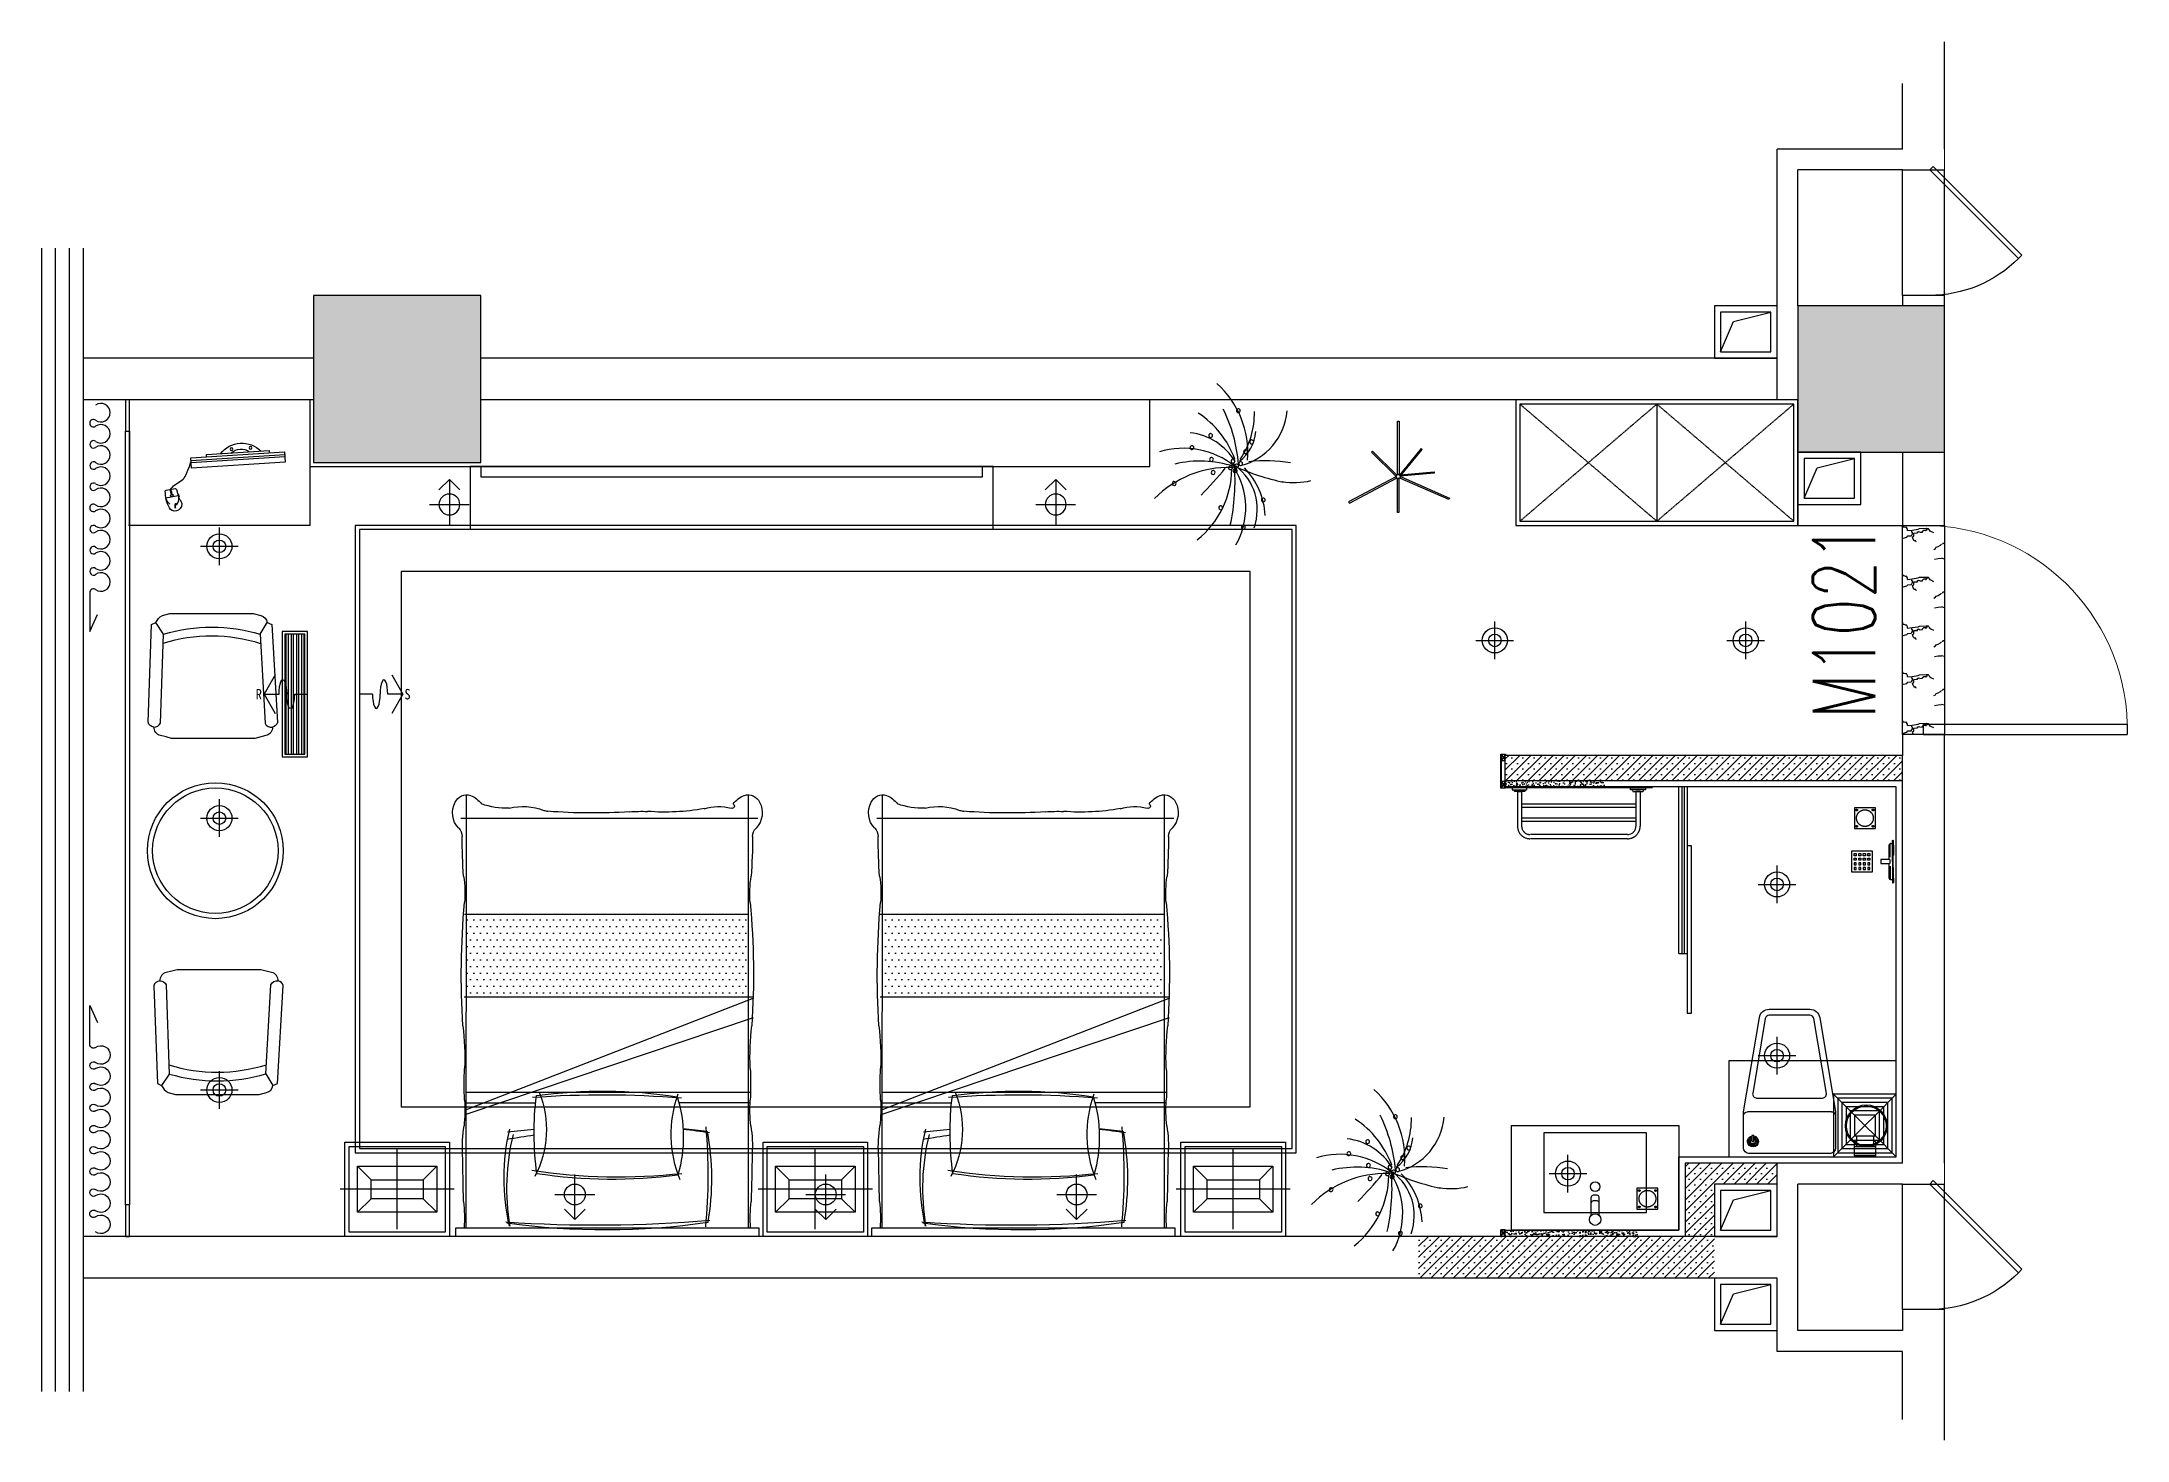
# Model space of a CAD drawing. Extents: x -153478 to 95136, y -45571 to 574449.
# Drawn here: x 27566 to 37541, y 8297 to 14986 of the extents above; entities that cross this region are included whole.
import ezdxf

# ---------------------------------------------------------------- set-up
doc = ezdxf.new("R2010")
doc.units = 0
doc.header["$LTSCALE"] = 10
doc.header["$MEASUREMENT"] = 0
doc.linetypes.add('DASH', pattern=[0.35, 0.25, -0.1])
doc.linetypes.add('HIDDENX2', pattern=[0.75, 0.5, -0.25])
doc.layers.get('0').update_dxf_attribs({"linetype": 'CONTINUOUS'})
for name, color, linetype in [('A 固定家具', 43, 'CONTINUOUS'), ('A 新建墙体', 160, 'CONTINUOUS'), ('A 活动家具', 43, 'CONTINUOUS'), ('A 装饰完成面', 6, 'CONTINUOUS'), ('A平面到顶', 30, 'CONTINUOUS'), ('A建筑墙体', 160, 'CONTINUOUS'), ('A建筑窗户', 136, 'CONTINUOUS'), ('B门', 136, 'CONTINUOUS'), ('COLUMN', 9, 'CONTINUOUS'), ('C地面分格', 136, 'CONTINUOUS'), ('C地面固定物', 30, 'CONTINUOUS'), ('C地面造型', 150, 'CONTINUOUS'), ('D天花分格', 136, 'CONTINUOUS'), ('D天花灯具', 1, 'CONTINUOUS'), ('E 植物', 76, 'CONTINUOUS'), ('K地漏', 43, 'CONTINUOUS'), ('K窗帘线', 43, 'CONTINUOUS'), ('PUB_HATCH', 251, 'CONTINUOUS'), ('WINDOW', 136, 'CONTINUOUS'), ('WINDOW_TEXT', 30, 'CONTINUOUS')]:
    doc.layers.add(name, color=color, linetype=linetype)
doc.layers.add('WALL', color=160, linetype='CONTINUOUS', lineweight=9)
doc.styles.add('-宋体', font='simhei.ttf', dxfattribs={"width": 0.8})
doc.styles.add('_TCH_WINDOW', font='SIMPLEX', dxfattribs={"height": 3.5, "bigfont": 'GBCBIG'})
doc.styles.get("Standard").update_dxf_attribs({"font": 'simhei.ttf'})
pattern_1 = [(45, (36214.727, 0), (-26.5165, 26.5165), []), (45, (36241.243, 0), (-26.5165, 26.5165), [0, -37.5])]
pattern_2 = [(50, (0, 0), (35.86301, -3.137607), [3.75, -41.25]), (355, (0, 0), (-6.937567, 37.609607), [3, -33]), (100.45144, (2.99, -0.26), (28.925442, 34.472), [3.18701, -35.057106]), (46.1842, (0, 10), (53.362067, -8.275964), [5.625, -61.875]), (96.63564, (4.447, 9.31), (46.7331, 48.70593), [4.78052, -52.58569]), (351.18416, (0, 10), (46.7331, 48.70593), [4.5, -49.5]), (21, (5, 7.5), (29.845353, -20.130945), [3.75, -41.25]), (326, (5, 7.5), (12.165767, 36.257502), [3, -33]), (71.45144, (7.487, 5.822), (42.01112, 16.126558), [3.18701, -35.057106]), (37.5, (0, 0), (0.6079928, 16.6446927), [0, -32.6, 0, -33.5, 0, -33.125]), (7.5, (0, 0), (13.153477, 19.720586), [0, -19.1, 0, -31.85, 0, -12.625]), (327.5, (-11.15, 0), (26.691122, -1.1277436), [0, -12.5, 0, -39, 0, -51.75]), (317.5, (-16.15, 0), (29.159308, 5.005249), [0, -16.25, 0, -25.9, 0, -36.75])]

# ---------------------------------------------------------------- blocks, each defined once
blk = doc.blocks.new('A$C653002DA')
at = {"color": 160}
for points in [[(0, 250), (0, 0), (300, 0), (300, 250)], [(30, 220), (30, 30), (270, 30), (270, 220)]]:
    blk.add_lwpolyline(points, close=True, dxfattribs=at)
at = {"color": 8}
blk.add_lwpolyline([(30, 30), (91.2, 175.1), (270, 220)], dxfattribs=at)
blk = doc.blocks.new('$DorLib2D$00000001')
for p, q in [((0.45, 0.975), (0.5, 0.975)), ((0.45, 0), (0.45, 0.975)), ((0.5, 0), (0.5, 0.975)), ((0.5, 0), (0.45, 0))]:
    blk.add_line(p, q)
at = {"lineweight": 13}
blk.add_arc((0.475, 0), 0.975, 91.46928, 180, dxfattribs=at)
blk = doc.blocks.new('_FZH')
at = {"color": 160}
blk.add_lwpolyline([(-0.5, -0.5), (0.5, -0.5), (0.5, 0.5), (-0.5, 0.5)], close=True, dxfattribs=at)
at = {"layer": 'PUB_HATCH', "color": 8}
blk.add_solid([(-0.5, -0.5), (0.5, -0.5), (-0.5, 0.5), (0.5, 0.5)], dxfattribs=at)
blk = doc.blocks.new('$DorLib2D$00000082')
for p, q in [((-0.207, 0.757), (-0.179, 0.785)), ((0.5, 0.05), (-0.207, 0.757)), ((0.528, 0.078), (-0.179, 0.785)), ((0.5, 0.05), (0.528, 0.078))]:
    blk.add_line(p, q)
blk.add_arc((0.5, 0.05), 1, 135, 180)
blk = doc.blocks.new('DRAPES2')
at = {"layer": 'K窗帘线', "color": 43}
for p, q in [((0, 0), (82, 37.3)), ((186.3, 0), (0, 0))]:
    blk.add_line(p, q, dxfattribs=at)
at = {"layer": 'K窗帘线', "color": 43, "linetype": 'ByBlock', "extrusion": (0, 0, -1)}
for centre, major_axis, start_param, end_param in [((186.3, 17.8), (-12.6, 12.6), 1.740708, 3.927048), ((236.9, 53.6), (-31.3, 31.3), 4.8823, 7.06864), ((236.9, 53.6), (-31.3, 31.3), 0.785455, 2.971795), ((287.6, 17.7), (-12.6, 12.6), 1.740708, 6.113388), ((338.2, 53.5), (31.3, 31.3), 3.311504, 5.497844), ((338.2, 53.5), (-31.3, 31.3), 0.785455, 2.971795), ((388.8, 17.7), (-12.6, 12.6), 1.740708, 6.113388), ((439.4, 53.5), (-31.3, 31.3), 4.8823, 7.06864), ((439.4, 53.5), (-31.3, 31.3), 0.785455, 2.971795), ((490.1, 17.7), (12.6, 12.6), 0.169911, 4.542591), ((540.7, 53.5), (31.3, 31.3), 3.311504, 5.497844), ((540.7, 53.5), (31.3, 31.3), -0.785341, 1.400999), ((591.3, 17.7), (12.6, 12.6), 2.356251, 4.542591), ((591.3, 17.7), (-12.6, 12.6), 1.740708, 3.927048), ((641.9, 53.5), (-31.3, 31.3), 4.8823, 7.06864), ((641.9, 53.5), (-31.3, 31.3), 0.785455, 2.971795), ((692.6, 17.7), (-12.6, 12.6), 1.740708, 6.113388), ((743.2, 53.5), (31.3, 31.3), 3.311504, 5.497844), ((743.2, 53.5), (-31.3, 31.3), 0.785455, 2.971795), ((793.8, 17.7), (-12.6, 12.6), 1.740708, 6.113388), ((844.4, 53.5), (-31.3, 31.3), 4.8823, 7.06864), ((844.4, 53.5), (-31.3, 31.3), 0.785455, 2.971795), ((895.1, 17.7), (12.6, 12.6), 0.169911, 4.542591), ((945.7, 53.5), (31.3, 31.3), 3.311504, 5.497844), ((945.7, 53.5), (31.3, 31.3), -0.785341, 1.400999), ((996.3, 17.7), (12.6, 12.6), 2.356251, 4.542591)]:
    blk.add_ellipse(centre, major_axis=major_axis, ratio=1, start_param=start_param, end_param=end_param, dxfattribs=at)
at = {"layer": 'K窗帘线', "color": 43, "extrusion": (0, 0, -1)}
for centre, major_axis, start_param, end_param in [((996.1, 17.7), (-12.6, 12.6), 1.740708, 3.927048), ((1046.7, 53.5), (-31.3, 31.3), 4.8823, 7.06864), ((1046.7, 53.5), (-31.3, 31.3), 0.785455, 2.971795)]:
    blk.add_ellipse(centre, major_axis=major_axis, ratio=1, start_param=start_param, end_param=end_param, dxfattribs=at)
blk = doc.blocks.new('A$C55013820')
at = {"layer": 'A 活动家具', "linetype": 'Continuous'}
for p, q in [((0, 380), (0, 0)), ((490, 380), (0, 380)), ((226.6, 393.7), (226.6, 306.8)), ((235.8, 325.2), (254.2, 325.2)), ((263.4, 393.7), (263.4, 306.8)), ((490, 0), (490, 380)), ((235.8, 297.6), (254.2, 297.6)), ((0, 0), (490, 0))]:
    blk.add_line(p, q, dxfattribs=at)
for centre, radius in [((245, 414.2), 27.6), ((245, 256.8), 23)]:
    blk.add_circle(centre, radius, dxfattribs=at)
for centre, start, end in [((235.8, 334.3), 180, 270), ((235.8, 306.8), 180, 270), ((254.2, 334.3), 270, 0), ((254.2, 306.8), 270, 0)]:
    blk.add_arc(centre, 9.18, start, end, dxfattribs=at)
blk = doc.blocks.new('A$C106B13CD')
at = {"layer": 'A 活动家具'}
for p, q in [((200, 188), (0, 188)), ((200, 168), (0, 168)), ((200, 100), (0, 100)), ((20, 50), (20, 100)), ((180, 100), (180, 50))]:
    blk.add_line(p, q, dxfattribs=at)
blk.add_lwpolyline([(0, 60), (0, 190, -0.414214), (10, 200), (190, 200, -0.414214), (200, 190), (200, 60, -0.414214), (190, 50), (180, 50), (180, 8, -0.414214), (172, 0), (28, 0, -0.414214), (20, 8), (20, 50), (10, 50, -0.414214), (0, 60, -1)], format="xyb", dxfattribs=at)
blk = doc.blocks.new('4t3')
at = {"layer": 'A 活动家具', "ltscale": 0.25}
for p, q in [((-128375, 546245), (-128375, 546045)), ((-128175, 546245), (-128375, 546245)), ((-128175, 546045), (-128175, 546245)), ((-128015, 546165), (-128015, 546305)), ((-128005, 546315), (-128005, 546315)), ((-128005, 546188), (-128005, 546315)), ((-128001, 546318), (-127989, 546318)), ((-127985, 546145), (-127985, 546345)), ((-127981, 546348), (-127979, 546348)), ((-127975, 546303), (-127975, 546345)), ((-127975, 546303), (-127975, 546207)), ((-128375, 546045), (-128175, 546045)), ((-128351, 546221), (-128331, 546221)), ((-128351, 546201), (-128351, 546221)), ((-128331, 546201), (-128351, 546201)), ((-128351, 546177), (-128331, 546177)), ((-128351, 546157), (-128351, 546177)), ((-128331, 546157), (-128351, 546157)), ((-128351, 546133), (-128351, 546113)), ((-128331, 546133), (-128351, 546133)), ((-128351, 546113), (-128331, 546113)), ((-128351, 546089), (-128351, 546069)), ((-128331, 546089), (-128351, 546089)), ((-128351, 546069), (-128331, 546069)), ((-128331, 546221), (-128331, 546201)), ((-128331, 546177), (-128331, 546157)), ((-128331, 546113), (-128331, 546133)), ((-128331, 546069), (-128331, 546089)), ((-128307, 546221), (-128287, 546221)), ((-128307, 546201), (-128307, 546221)), ((-128287, 546201), (-128307, 546201)), ((-128307, 546177), (-128287, 546177)), ((-128307, 546157), (-128307, 546177)), ((-128287, 546157), (-128307, 546157)), ((-128307, 546133), (-128307, 546113)), ((-128287, 546133), (-128307, 546133)), ((-128307, 546113), (-128287, 546113)), ((-128307, 546089), (-128307, 546069)), ((-128287, 546089), (-128307, 546089)), ((-128307, 546069), (-128287, 546069)), ((-128287, 546221), (-128287, 546201)), ((-128287, 546177), (-128287, 546157)), ((-128287, 546113), (-128287, 546133)), ((-128287, 546069), (-128287, 546089)), ((-128263, 546221), (-128243, 546221)), ((-128263, 546201), (-128263, 546221)), ((-128243, 546201), (-128263, 546201)), ((-128263, 546177), (-128243, 546177)), ((-128263, 546157), (-128263, 546177)), ((-128243, 546157), (-128263, 546157)), ((-128263, 546133), (-128263, 546113)), ((-128243, 546133), (-128263, 546133)), ((-128263, 546113), (-128243, 546113)), ((-128263, 546089), (-128263, 546069)), ((-128243, 546089), (-128263, 546089)), ((-128263, 546069), (-128243, 546069)), ((-128243, 546221), (-128243, 546201)), ((-128243, 546177), (-128243, 546157)), ((-128243, 546113), (-128243, 546133)), ((-128243, 546069), (-128243, 546089)), ((-128219, 546221), (-128199, 546221)), ((-128219, 546201), (-128219, 546221)), ((-128199, 546201), (-128219, 546201)), ((-128219, 546177), (-128199, 546177)), ((-128219, 546157), (-128219, 546177)), ((-128199, 546157), (-128219, 546157)), ((-128219, 546133), (-128219, 546113)), ((-128199, 546133), (-128219, 546133)), ((-128219, 546113), (-128199, 546113)), ((-128219, 546089), (-128219, 546069)), ((-128199, 546089), (-128219, 546089)), ((-128219, 546069), (-128199, 546069)), ((-128199, 546221), (-128199, 546201)), ((-128199, 546177), (-128199, 546157)), ((-128199, 546113), (-128199, 546133)), ((-128199, 546069), (-128199, 546089)), ((-128015, 546165), (-128095, 546165)), ((-128095, 546165), (-128095, 546125)), ((-128095, 546125), (-128015, 546125)), ((-128015, 545985), (-128015, 546125)), ((-128005, 546125), (-128005, 546165)), ((-128005, 546102), (-128005, 545976)), ((-127985, 546145), (-127985, 545945)), ((-127981, 546203), (-127979, 546203)), ((-127981, 546088), (-127979, 546088)), ((-127979, 546203), (-127979, 546088)), ((-127975, 545987), (-127975, 546084)), ((-128005, 545975), (-128005, 545975)), ((-128001, 545972), (-127989, 545972)), ((-127981, 545941), (-127979, 545941)), ((-127975, 545987), (-127975, 545945))]:
    blk.add_line(p, q, dxfattribs=at)
for centre, radius, start, end in [((-128005, 546305), 10, 90, 180), ((-128005, 546305), 10, 90, 180), ((-128001, 546314), 4, 90, 180), ((-127989, 546314), 4, 360, 90), ((-127981, 546344), 4, 90, 180), ((-127979, 546344), 4, 360, 90), ((-127981, 546207), 4, 180, 270), ((-127981, 546084), 4, 90, 180), ((-127979, 546207), 4, 270, 360), ((-127979, 546084), 4, 360, 90), ((-128005, 545985), 10, 180, 270), ((-128001, 545976), 4, 180, 270), ((-127989, 545976), 4, 270, 360), ((-127981, 545945), 4, 180, 270), ((-127979, 545945), 4, 270, 360)]:
    blk.add_arc(centre, radius, start, end, dxfattribs=at)
blk = doc.blocks.new('A$C60AC6A6D')
at = {"layer": 'A 活动家具'}
blk.add_lwpolyline([(28.5, 689.7, 0.428333), (0, 661.2), (0, 490.4), (76, 39.6, 0.366124), (122.8, 0), (317.2, 0, 0.366124), (364.1, 39.6), (440, 490.4), (440, 661.2, 0.415921), (411.5, 689.7)], format="xyb", close=True, dxfattribs=at)
blk.add_lwpolyline([(48.8, 632.1), (48.8, 604.4), (39.6, 604.4), (39.6, 632.1)], close=True, dxfattribs=at)
blk.add_lwpolyline([(421, 490.4), (19, 490.4)], dxfattribs=at)
blk.add_lwpolyline([(317.2, 28.5), (122.8, 28.5, -0.366124), (104.1, 44.3), (43.8, 402.2, -0.463996), (62.5, 424.4), (377.5, 424.4, -0.463996), (396.3, 402.2), (336, 44.3, -0.366124), (317.2, 28.5)], format="xyb", dxfattribs=at)
for centre, radius, start, end in [((44.9, 632.1), 26.5, 278.44092, 258.35302), ((19, 509.4), 19, 180.00001, 270), ((421, 509.4), 19, 270, 0)]:
    blk.add_arc(centre, radius, start, end, dxfattribs=at)
at = {"layer": 'A 活动家具', "color": 49}
for radius, start, end in [(21.5, 280.42825, 255.5854), (16.5, 283.65152, 251.05894), (11.5, 289.82009, 242.20409)]:
    blk.add_arc((44.9, 632.1), radius, start, end, dxfattribs=at)
blk = doc.blocks.new('A$C009A5797')
at = {"layer": 'A 活动家具', "linetype": 'Continuous'}
h = blk.add_hatch(dxfattribs=at)
h.set_pattern_fill('DOTS', color=256, scale=20, style=0)
h.set_pattern_definition([(0, (-14785.876, -183188.47), (15.875, 31.75), [0, -31.75])])
h.paths.add_polyline_path([(672.9, -1541.3), (672.9, -1145.3), (-673.9, -1145.3), (-673.5, -1541.3)])
for p, q in [((725, 0), (-725, 0)), ((-675, -40), (-672.9, -2109)), ((675, -40), (675, -2109)), ((-675.5, -584), (698.3, -1046)), ((-674.4, -606.6), (697, -1139.8)), ((-343.4, -637.4), (-674.4, -637)), ((-672.3, -688.7), (684.7, -688.7)), ((682.6, -638.4), (342.8, -638)), ((-685, -1145.3), (697.2, -1145.3)), ((-684, -1541.3), (672.9, -1541.3)), ((-700.4, -2000), (719.1, -2000))]:
    blk.add_line(p, q, dxfattribs=at)
blk.add_lwpolyline([(-725, 0), (-725, -40), (725, -40), (725, 0)], dxfattribs=at)
for centre, radius, start, end in [((-1575.9, -84.9), 892.2, 354.75915, 2.88184), ((514.2, -279.6), 1008.3, 166.76262, 193.379), ((-51, -6579.3), 6526.4, 85.23673, 93.81934), ((599.9, -228), 1080.4, 170.47988, 193.86928), ((-11.9, -3494.1), 3463.6, 81.8348, 97.77169), ((-2123.1, -295.6), 2604, 354.96355, 5.51745), ((-727.6, -275.4), 1225.7, 349.36162, 9.85155), ((1454.2, -87.4), 770.7, 176.47614, 185.88287), ((20492.4, -723.8), 21187.2, 178.49238, 179.10433), ((-20492.3, -723.8), 21187.2, 0.89567, 1.50762), ((54.9, -3054.3), 2771.3, 83.74761, 98.62019), ((-767.7, -510.6), 476.4, 338.04758, 28.07993), ((22.2, -2611), 2339.1, 82.24544, 98.83963), ((872.6, -487.9), 567.4, 157.46258, 199.88393), ((-291.9, -474.8), 655.3, 342.85913, 16.07365), ((-115.7, -432.5), 577.9, 176.03666, 189.53314), ((1139.9, -495.6), 1490.1, 172.44671, 186.84862), ((115.8, -432.5), 577.9, 350.46686, 3.96334), ((139.9, 3088.4), 3606.5, 260.12572, 262.19158), ((222.3, 1099.5), 1617.7, 274.96667, 279.48606), ((-1479.3, -606), 797.5, 356.782, 5.59148), ((33.1, 4425), 4951.6, 264.086, 265.56212), ((152.3, 1590), 2116.7, 275.68835, 278.8235), ((1479.4, -606), 797.5, 174.40852, 183.218), ((812.5, -727.1), 1497.5, 177.0776, 182.9224), ((-20.9, 3860), 4537.3, 265.74423, 274.74094), ((-21.5, 1703.9), 2398.4, 262.38074, 278.53307), ((-812.4, -727.1), 1497.5, 357.0776, 2.9224), ((-1978.3, -856.8), 1296.3, 353.33019, 2.35813), ((1978.5, -856.8), 1296.3, 177.64187, 186.66981), ((3140.5, -1251.1), 3839, 176.3593, 185.15102), ((-3140.3, -1251.1), 3839, 354.84898, 3.6407), ((-1189.8, -1640.2), 508.8, 350.76993, 5.00453), ((1190, -1640.2), 508.8, 174.99547, 189.23007), ((1981.4, -1910.5), 2675.7, 175.95616, 180.02809), ((-1981.3, -1910.5), 2675.7, 359.97191, 4.04384), ((-635.8, -2025.5), 104.9, 135.78413, 208.72126), ((-748.6, -1913.1), 54.3, 313.7565, 1.4444), ((748.7, -1913.1), 54.3, 178.5556, 226.2435), ((636, -2025.5), 104.9, 331.27874, 44.21587), ((-672.3, -2050.4), 61.1, 204.65516, 287.05817), ((-709.4, -1983.4), 137, 293.70607, 321.95597), ((-483.6, -2398.1), 350.7, 87.74964, 109.64634), ((-403.9, -1777.3), 278.3, 256.29612, 291.05605), ((-335.5, -1849.1), 190.6, 279.54829, 285.67625), ((-71.6, -4861.5), 2836.9, 86.41809, 94.29456), ((168.1, -1228), 804.6, 265.54391, 271.72422), ((273.7, -2953.2), 924.5, 86.58351, 95.04736), ((293.2, -2953.2), 923.5, 79.4443, 87.79245), ((531.4, -1822), 233.7, 252.81922, 285.00129), ((596.7, -2057.8), 11.2, 296.22056, 115.59262), ((709.6, -1983.5), 137, 218.04403, 246.29393), ((672.4, -2050.4), 61.1, 252.94183, 335.34484)]:
    blk.add_arc(centre, radius, start, end, dxfattribs=at)
blk = doc.blocks.new('600x450床头几')
at = {"layer": 'A 活动家具', "color": 8, "linetype": 'Continuous'}
for p, q in [((-175, 45), (-240, 110)), ((-50, -190), (-50, 190)), ((75, 45), (140, 110)), ((222.8, 0), (-322.8, 0)), ((-175, -45), (-240, -110)), ((75, -45), (140, -110))]:
    blk.add_line(p, q, dxfattribs=at)
at = {"layer": 'A 活动家具', "linetype": 'Continuous'}
for points in [[(200, 225), (200, -225), (-300, -225), (-300, 225)], [(180, 205), (180, -205), (-280, -205), (-280, 205)], [(140, -110), (-240, -110), (-240, 110), (140, 110)]]:
    blk.add_lwpolyline(points, close=True, dxfattribs=at)
at = {"layer": 'A 活动家具', "color": 8, "linetype": 'Continuous'}
blk.add_lwpolyline([(75, -45), (-175, -45), (-175, 45), (75, 45)], close=True, dxfattribs=at)
blk = doc.blocks.new('QRQR')
at = {"layer": 'A 活动家具', "linetype": 'Continuous'}
for p, q in [((-230.2, -97.6), (-266.4, -42.7)), ((231.9, -98.3), (266.4, -42.7))]:
    blk.add_line(p, q, dxfattribs=at)
blk.add_lwpolyline([(-191.6, -596.5), (-217.7, -590), (-243.8, -583.5, -0.344151), (-275.6, -542.7, -0.318714), (-303.8, -519.8), (-286.5, -51.7), (-266.4, -42.7, -0.164168), (-235.1, -8.9), (-199.7, 0), (199.7, 0), (235.1, -8.9, -0.298595), (266.4, -42.7), (288.2, -52.5), (315, -520.5, -0.274063), (291.9, -542.7, -0.344151), (260, -583.5), (207.8, -596.5), (-191.6, -596.5)], format="xyb", close=True, dxfattribs=at)
blk.add_lwpolyline([(-275.6, -542.7, 0.318714), (-244.7, -523.6), (-230.2, -97.6, -0.143237), (231.9, -98.3), (255.9, -524.4, 0.364606), (291.9, -542.7)], format="xyb", dxfattribs=at)
at = {"layer": 'A 活动家具', "linetype": 'Continuous', "extrusion": (-1.0584e-16, -3.00163e-16, -1)}
blk.add_ellipse((-0.4, -887.8), major_axis=(600.9, 499.9), ratio=1, start_param=-1.177212, end_param=-0.571226, dxfattribs=at)
blk = doc.blocks.new('QBLOCK2008041212054960')
at = {"layer": 'A 活动家具'}
for p, q in [((-264.3, 158.3, -1040), (172.8, 51.4, -1040)), ((-261.9, 168, -1040), (175.2, 61.1, -1040)), ((-184.5, 174.8, -1040), (-186.9, 165.1, -1040)), ((106.9, 103.6, -1040), (-184.5, 174.8, -1040)), ((104.5, 93.9, -1040), (106.9, 103.6, -1040)), ((219.3, -85.2, -1040), (205.2, -113.3, -1040)), ((267, -98, -1040), (225.5, -82.7, -1040)), ((247.2, -90.7, -1040), (245.6, -94.3, -1040)), ((207.1, -105, -1040), (201, -117.3, -1040)), ((201, -117.3, -1040), (203.1, -118.5, -1040)), ((261.8, -134.2, -1040), (205.2, -113.3, -1040)), ((207.1, -105, -1040), (208.9, -105.9, -1040)), ((234.3, -120.4, -1040), (233, -123.6, -1040)), ((239.3, -108.8, -1040), (237, -114.1, -1040))]:
    blk.add_line(p, q, dxfattribs=at)
at = {"layer": 'A 活动家具', "elevation": -1040}
blk.add_lwpolyline([(-258.3, 182.6), (-270.2, 134), (166.9, 27.1), (178.8, 75.7)], close=True, dxfattribs=at)
at = {"layer": 'A 活动家具'}
for centre in [(-94.4, 172.3, -1040), (-6.2, 150.7, -1040)]:
    blk.add_circle(centre, 6.6, dxfattribs=at)
for centre, radius, start, end in [((-72.4, 61.1, -1040), 128.4, 27.03317, 125.48048), ((-62.9, 90.3, -1040), 69.4, 36.32293, 116.19072), ((223.8, -87.4, -1040), 5, 69.71217, 153.2894), ((265.2, -102.7, -1040), 5, 350.49259, 69.71217), ((214.3, -155.9, -1040), 33.4, 171.1828, 247.4847), ((253.4, -136, -1040), 53.3, 164.76817, 205.26714), ((213.6, -160.9, -1040), 28.6, 244.82124, 324.86169), ((253.4, -136, -1040), 53.3, 154.76293, 164.76817), ((181.3, -161.7, -1040), 27.9, 333.84389, 25.10416), ((181.3, -161.7, -1040), 30.9, 334.41458, 18.50856), ((112.7, -77.2, -1040), 159.6, 321.12939, 350.49259), ((214.7, -114.2, -1040), 51.2, 296.42725, 336.99947)]:
    blk.add_arc(centre, radius, start, end, dxfattribs=at)
for centre, major_axis in [((242.5, -101.6, -1040), (3.15, 7.28)), ((236, -117.4, -1040), (-7.45, 2.72))]:
    blk.add_ellipse(centre, major_axis=major_axis, ratio=0.432067, dxfattribs=at)
for points, knots in [([(247.2, -90.7, -1040), (238.3, -78.1, -1040), (237.2, -65.2, -1040), (204.9, -47.5, -1040), (184.5, -12.3, -1040), (174, 56.2, -1040)], [0, 0, 0, 0, 54.549651, 126.009239, 156.340807, 156.340807, 156.340807, 156.340807]), ([(202, -122, -1040), (200.5, -124.3, -1040), (196.4, -129.2, -1040), (190.1, -135.8, -1040), (183.8, -142.6, -1040), (181.8, -148.2, -1040), (181.3, -150.8, -1040)], [9.51244, 9.51244, 9.51244, 9.51244, 17.355242, 27.460135, 36.892546, 44.800695, 44.800695, 44.800695, 44.800695])]:
    blk.add_open_spline(points, degree=3, knots=knots, dxfattribs=at)
blk = doc.blocks.new('A$C266D7851')
at = {"layer": 'A 固定家具', "linetype": 'DASH'}
for p, q in [((0, 703.4), (0, 0)), ((0, 670.5), (8.9, 670.5)), ((0, 599.7), (0, 670.5)), ((8.9, 599.7), (0, 599.7)), ((8.9, 670.5), (8.9, 599.7)), ((17.9, 660), (8.9, 662.4)), ((8.9, 662.4), (8.9, 607.8)), ((8.9, 607.8), (17.9, 610.2)), ((17.9, 610.2), (17.9, 660)), ((17.9, 645.1), (17.9, 625.1)), ((17.9, 645.1), (183.4, 645.1)), ((17.9, 625.1), (183.4, 625.1)), ((78, 625.1), (78, 78.3)), ((94, 625.1), (94, 78.3)), ((145.3, 625.1), (145.3, 78.3)), ((161.3, 625.1), (161.3, 78.3)), ((223.4, 585.1), (223.4, 118.3)), ((243.4, 585.1), (243.4, 118.3)), ((0, 103.7), (0, 32.8)), ((8.9, 103.7), (0, 103.7)), ((8.9, 32.8), (8.9, 103.7)), ((0, 32.8), (8.9, 32.8)), ((8.9, 95.5), (17.9, 93.1)), ((8.9, 41), (8.9, 95.5)), ((17.9, 43.4), (8.9, 41)), ((17.9, 93.1), (17.9, 43.4)), ((17.9, 58.3), (17.9, 78.3)), ((17.9, 78.3), (183.4, 78.3)), ((17.9, 58.3), (183.4, 58.3))]:
    blk.add_line(p, q, dxfattribs=at)
for centre, radius, start, end in [((183.4, 585.1), 60, 0, 90), ((183.4, 585.1), 40, 0, 90), ((183.4, 118.3), 40, 270, 0), ((183.4, 118.3), 60, 270, 0)]:
    blk.add_arc(centre, radius, start, end, dxfattribs=at)
blk = doc.blocks.new('MK-ZW-0318')
at = {"layer": 'E 植物'}
for centre, radius, start, end in [((-121574, -23007), 560, 355.6805, 48.1105), ((-121615, -23235), 557, 20.1742, 56.9056), ((-122026, -23163), 961, 5.4575, 25.858), ((-121071, -22754), 11.5, 97.129, 277.129), ((-121071, -22754), 11.5, 277.129, 97.129), ((-121470, -22767), 495, 325.8871, 0.9914), ((-121146, -22724), 368, 284.1194, 355.1573), ((-121401, -23247), 364, 31.2246, 83.4243), ((-121237, -22902), 11.5, 97.129, 277.129), ((-121237, -22902), 11.5, 277.129, 97.129), ((-121207, -22860), 241, 306.0191, 355.5869), ((-120991, -22940), 11.5, 97.129, 277.129), ((-120991, -22940), 11.5, 277.129, 97.129), ((-121402, -23475), 497, 51.615, 106.5052), ((-121301, -23716), 661, 72.2177, 103.0927), ((-121349, -22974), 11.5, 97.129, 277.129), ((-121349, -22974), 11.5, 277.129, 97.129), ((-121232, -23045), 11.5, 97.129, 277.129), ((-121232, -23045), 11.5, 277.129, 97.129), ((-121103, -23055), 11.5, 97.129, 277.129), ((-121103, -23055), 11.5, 277.129, 97.129), ((-121057, -23070), 11.5, 97.129, 277.129), ((-121057, -23070), 11.5, 277.129, 97.129), ((-121028, -22998), 11.5, 97.129, 277.129), ((-121028, -22998), 11.5, 277.129, 97.129), ((-120906, -23990), 937, 80.9851, 96.2395), ((-121129, -23715), 622, 88.3786, 135.3623), ((-121455, -23189), 11.5, 97.129, 277.129), ((-121455, -23189), 11.5, 277.129, 97.129), ((-121659, -23096), 549, 308.444, 359.2668), ((-123764, -20889), 3423, 316.1778, 319.8089), ((-121222, -23123), 11.5, 97.129, 277.129), ((-121222, -23123), 11.5, 277.129, 97.129), ((-121118, -23094), 11.5, 97.129, 277.129), ((-122319, -23176), 1228, 347.6539, 4.9534), ((-121118, -23094), 11.5, 277.129, 97.129), ((-121090, -23112), 11.5, 97.129, 277.129), ((-121475, -23335), 448, 330.4521, 32.8922), ((-120466, -21668), 1550, 246.1163, 257.49), ((-121081, -23084), 11.5, 97.129, 277.129), ((-121090, -23112), 11.5, 277.129, 97.129), ((-121281, -23343), 323, 340.1198, 53.0392), ((-121081, -23084), 11.5, 277.129, 97.129), ((-121355, -23404), 445, 3.003, 44.0848), ((-120736, -22764), 419, 260.0746, 283.6104), ((-120922, -23287), 11.5, 97.129, 277.129), ((-120922, -23287), 11.5, 277.129, 97.129), ((-121177, -23334), 11.5, 97.129, 277.129), ((-121177, -23334), 11.5, 277.129, 97.129), ((-121041, -23450), 11.5, 97.129, 277.129), ((-121041, -23450), 11.5, 277.129, 97.129)]:
    blk.add_arc(centre, radius, start, end, dxfattribs=at)
at = {"layer": 'E 植物', "width": 0.8, "flags": 9}
for tag in ['YSIZE', 'XSIZE']:
    blk.add_attdef(tag, (-121093, -23089), '', height=0.383, rotation=277.129, dxfattribs=at)
blk = doc.blocks.new('暗装射灯(角度可调)')
at = {"color": 8, "linetype": 'ByBlock'}
for p, q in [((2.4, 0), (-1.9, 0)), ((0, -1.9), (0, 1.9))]:
    blk.add_line(p, q, dxfattribs=at)
blk.add_lwpolyline([(1.4, 1), (2.4, 0), (1.4, -1)], dxfattribs=at)
at = {"color": 0, "linetype": 'ByBlock'}
blk.add_circle((0, 0), 1, dxfattribs=at)
blk = doc.blocks.new('*U62')
at = {"xscale": 50, "yscale": 50, "zscale": 50}
blk.add_blockref('暗装射灯(角度可调)', (27895.3, -2006.6), dxfattribs=at)
blk = doc.blocks.new('暗装筒灯')
at = {"color": 8}
for p, q in [((-90, 0), (90, 0)), ((0, -90), (0, 90))]:
    blk.add_line(p, q, dxfattribs=at)
blk.add_circle((0, 0), 60)
blk.add_circle((0, 0), 30, dxfattribs=at)
blk = doc.blocks.new('*U66')
blk.add_blockref('暗装筒灯', (0, 0))
blk = doc.blocks.new('QBLOCK2009110311334111')
at = {"layer": 'K地漏', "color": 43, "linetype": 'HIDDENX2', "ltscale": 50}
blk.add_lwpolyline([(-50, -50), (50, -50), (50, 50), (-50, 50)], close=True, dxfattribs=at)
at = {"layer": 'K地漏', "color": 49, "linetype": 'HIDDENX2', "ltscale": 50}
for centre, radius in [((-39.1, 39.1), 4), ((0, 0), 40), ((39.1, 39.1), 4), ((-39.1, -39.1), 4), ((39.1, -39.1), 4)]:
    blk.add_circle(centre, radius, dxfattribs=at)
blk = doc.blocks.new('*U439')
at = {"color": 8}
for p, q in [((-287.5, 42.5), (287.5, 42.5)), ((-287.5, 32.5), (287.5, 32.5)), ((-287.5, 17.5), (287.5, 17.5)), ((-287.5, 7.5), (287.5, 7.5)), ((-287.5, -7.5), (287.5, -7.5)), ((-287.5, -17.5), (287.5, -17.5)), ((-287.5, -32.5), (287.5, -32.5)), ((-287.5, -42.5), (287.5, -42.5))]:
    blk.add_line(p, q, dxfattribs=at)
for points in [[(300, 60), (-300, 60), (-300, -60), (300, -60)], [(287.5, 47.5), (-287.5, 47.5), (-287.5, -47.5), (287.5, -47.5)]]:
    blk.add_lwpolyline(points, close=True)
blk = doc.blocks.new('出风方向图例')
blk.add_line((62.2, 0), (0, 0))
for points in [[(207, 0), (135.3, 0)], [(154.2, 92.4), (207, 0), (154.2, -92.4)]]:
    blk.add_lwpolyline(points)
for centre, major_axis in [((80.4, 0), (0, -68.6)), ((117, 0), (0, 68.6))]:
    blk.add_ellipse(centre, major_axis=major_axis, ratio=0.266667, start_param=4.712389, end_param=7.853982)
at = {"color": 0, "linetype": 'ByBlock', "style": '-宋体', "width": 0.85}
blk.add_attdef('出风方向', (215.1, -25.1), '', height=50, dxfattribs=at)
blk = doc.blocks.new('*U97')
at = {"color": 8}
for p, q in [((-150, 150), (-50, 50)), ((50, 50), (150, 150)), ((-150, -150), (-50, -50)), ((50, -50), (150, -150))]:
    blk.add_line(p, q, dxfattribs=at)
blk.add_lwpolyline([(-150, -150), (150, -150), (150, 150), (-150, 150)], close=True)
for points in [[(-130, -130), (130, -130), (130, 130), (-130, 130)], [(-110, -110), (110, -110), (110, 110), (-110, 110)], [(-90, -90), (90, -90), (90, 90), (-90, 90)], [(-70, -70), (70, -70), (70, 70), (-70, 70)], [(-50, -50), (50, -50), (50, 50), (-50, 50)]]:
    blk.add_lwpolyline(points, close=True, dxfattribs=at)
for points in [[(-50, 50), (0, 0), (-50, -50)], [(50, 50), (0, 0), (50, -50)]]:
    blk.add_lwpolyline(points, dxfattribs=at)
blk = doc.blocks.new('A$C2D563F3F')
at = {"layer": 'A 装饰完成面'}
h = blk.add_hatch(dxfattribs=at)
h.set_pattern_fill('ANSI31', color=256, scale=3)
h.set_pattern_definition([(45, (1671.7093, -9229.49336), (-0.265165043, 0.265165043), [])])
h.paths.add_polyline_path([(21, 26), (22, 26), (22, 32), (0, 32), (0, 0), (6, 0), (6, 1), (1, 1), (1, 31), (21, 31)])
at = {"layer": 'A 装饰完成面', "color": 250}
for p, q in [((1, 31), (21, 1)), ((21, 31), (1, 1))]:
    blk.add_line(p, q, dxfattribs=at)
at = {"layer": 'A 装饰完成面'}
blk.add_lwpolyline([(21, 26), (22, 26), (22, 32), (0, 32), (0, 0), (6, 0), (6, 1), (1, 1), (1, 31), (21, 31), (21, 26)], dxfattribs=at)
at = {"layer": 'A 装饰完成面', "color": 250}
blk.add_lwpolyline([(1, 1), (21, 1), (21, 31), (1, 31)], close=True, dxfattribs=at)
blk = doc.blocks.new('A$C54B01993')
at = {"layer": 'A 装饰完成面'}
h = blk.add_hatch(dxfattribs=at)
h.set_pattern_fill('ANSI31', color=256, scale=3)
h.set_pattern_definition([(45, (1671.70828, -9185.4984), (-0.265165043, 0.265165043), [])])
h.paths.add_polyline_path([(21, 1), (22, 1), (22, -5), (0, -5), (0, 157), (22, 157), (22, 151), (21, 151), (21, 156), (1, 156), (1, -4), (21, -4)])
at = {"layer": 'A 装饰完成面', "color": 250}
for p, q in [((21, 156), (1, 126)), ((1, 156), (21, 126)), ((21, 26), (1, -4)), ((1, 26), (21, -4))]:
    blk.add_line(p, q, dxfattribs=at)
at = {"layer": 'A 装饰完成面'}
blk.add_lwpolyline([(21, 1), (22, 1), (22, -5), (0, -5), (0, 157), (22, 157), (22, 151), (21, 151), (21, 156), (1, 156), (1, -4), (21, -4), (21, 1)], dxfattribs=at)
at = {"layer": 'A 装饰完成面', "color": 250}
for points in [[(1, 126), (21, 126), (21, 156), (1, 156)], [(1, -4), (21, -4), (21, 26), (1, 26)]]:
    blk.add_lwpolyline(points, close=True, dxfattribs=at)

msp = doc.modelspace()

# ---------------------------------------------------------------- hatches: boundary and pattern name
at = {"linetype": 'ByBlock'}
h = msp.add_hatch(dxfattribs=at)
h.set_pattern_fill('AR-CONC', color=148, scale=5)
h.set_pattern_definition(pattern_2)
h.paths.add_polyline_path([(35040.4, 11452.7), (34565.6, 11452.7), (34565.6, 11422.7), (35040.4, 11422.7)])
h = msp.add_hatch(dxfattribs=at)
h.set_pattern_fill('AR-CONC', color=148, scale=5)
h.set_pattern_definition(pattern_2)
h.paths.add_polyline_path([(34565.6, 9302.7), (35198.6, 9302.7), (35198.6, 9272.7), (34565.6, 9272.7)])
at = {"layer": 'A 新建墙体'}
h = msp.add_hatch(dxfattribs=at)
h.set_pattern_fill('SACNCR', color=148, scale=400)
h.set_pattern_definition(pattern_1)
h.paths.add_polyline_path([(36465.6, 11572.7), (34565.6, 11572.7), (34565.6, 11452.7), (36465.6, 11452.7)])
h = msp.add_hatch(dxfattribs=at)
h.set_pattern_fill('SACNCR', color=148, scale=400)
h.set_pattern_definition(pattern_1)
h.paths.add_polyline_path([(35865.6, 9622.7), (35425.6, 9622.7), (35425.6, 9272.7), (35565.6, 9272.7), (35565.6, 9522.7), (35865.6, 9522.7)])
h = msp.add_hatch(dxfattribs=at)
h.set_pattern_fill('SACNCR', color=148, scale=400)
h.paths.add_polyline_path([(34150.9, 9272.7), (35565.6, 9272.7), (35565.6, 9072.7), (34150.9, 9072.7)])
at = {"layer": 'C地面分格', "linetype": 'ByBlock'}
h = msp.add_hatch(dxfattribs=at)
h.set_pattern_fill('LS3', color=250, scale=400, pattern_type=2)
h.set_pattern_definition([(180, (36311.87, 153.18), (-400, 233.1003), [3.8095, -396.1904]), (162.06062, (36321.394, 187.59), (-799.999997, 233.10033), [18.019, -3765.9465]), (0, (36300.44, 144.3), (400, 233.1003), [11.4286, -388.5714]), (30.2315, (36214.73, 203.13), (400, 2e-05), [8.8184, -454.146]), (55.5343, (36222.346, 207.57), (400, 699.30096), [6.7316, -1406.914]), (19.2722, (36226.156, 213.12), (800, 233.10033), [10.089, -2108.642]), (30.2315, (36235.68, 216.45), (400, 2e-05), [13.2275, -449.7365]), (49.3704, (36247.11, 223.11), (1e-06, 233.1003), [5.85, -608.432]), (19.2722, (36281.394, 229.77), (800, 233.10033), [10.089, -2108.642]), (16.2448, (36273.77, 227.55), (400, 233.1003), [7.936, -825.332]), (105.9605, (36277.584, 214.23), (5e-06, 233.10032), [13.854, -1440.8236]), (137.0035, (36287.108, 205.35), (-799.99999, 699.30097), [13.0214, -2721.478]), (149.7685, (36290.92, 203.13), (-400, 7e-06), [4.409, -458.555]), (90, (36290.9, 197.6), (400, -2e-14), [5.55, -227.55]), (130.6296, (36294.73, 193.14), (3e-06, 233.1003), [5.85, -608.432]), (90, (36258.54, 227.55), (400, -2e-14), [4.44, -228.66]), (180, (36268.06, 232), (-400, 233.1003), [9.524, -390.476]), (180, (36277.58, 232), (-400, 233.1003), [9.524, -390.476]), (6.64784, (36294.727, 192.03), (400, 1e-05), [9.588, -2003.95]), (158.7688, (36300.44, 144.3), (-400, 233.10032), [6.1304, -1281.248]), (149.7685, (36294.73, 146.52), (-400, 7e-06), [4.409, -458.555]), (119.7695, (36290.92, 148.74), (-2e-05, 233.1003), [3.836, -801.7826]), (149.7685, (36289.01, 152.07), (-400, 7e-06), [4.409, -458.555]), (172.62125, (36285.203, 154.29), (-1600.000004, 233.1003), [17.286, -3612.775]), (165.47944, (36268.06, 156.51), (-800, 233.10032), [17.7085, -3701.078]), (4.16629, (36235.68, 159.84), (400, 2e-05), [15.2785, -3193.2]), (10.9928, (36218.54, 156.51), (400, 3e-05), [17.463, -1204.967]), (99.7371, (36515.68, 18.87), (-4e-06, 233.10032), [11.262, -2353.812]), (4.44296, (36426.156, 18.87), (2800, 233.100322), [28.6575, -5989.427]), (135.83554, (36521.394, 13.32), (-400, 466.20063), [7.966, -1664.874]), (90, (36521.4, 11.1), (400, -2e-14), [2.22, -230.88]), (180, (36529.01, 11.1), (-400, 233.1003), [7.619, -392.381]), (90, (36529, 7.77), (400, -2e-14), [3.33, -229.77]), (16.2448, (36529.01, 7.77), (400, 233.1003), [3.968, -829.3]), (90, (36426.16, 16.65), (400, -2e-14), [2.22, -230.88]), (60.2305, (36424.25, 13.32), (-1e-06, 233.1003), [3.836, -801.7826]), (41.15756, (36420.44, 9.99), (400, 466.20064), [5.06, -1057.4946]), (49.3704, (36418.54, 7.77), (1e-06, 233.1003), [2.925, -611.3574]), (4.7589, (36391.87, 5.55), (400, 8e-06), [26.759, -2782.927]), (90, (36391.87, 3.33), (400, -2e-14), [2.22, -230.88]), (0, (36389.97, 3.33), (400, 233.1003), [1.905, -398.095]), (90, (36389.97, 0), (400, -2e-14), [3.33, -229.77]), (44.16446, (36561.394, 56.61), (400, 466.20064), [7.966, -1664.874]), (1.9633, (36546.156, 69.93), (400.000001, 1.4e-05), [32.4, -6771.594]), (90, (36561.4, 53.3), (400, -2e-14), [3.33, -229.77]), (4.7589, (36548.06, 52.17), (400, 8e-06), [13.3795, -2796.3066]), (158.7688, (36548.06, 52.17), (-400, 233.10032), [6.1304, -1281.248]), (0, (36536.63, 54.4), (400, 233.1003), [5.714, -394.286]), (90, (36536.63, 48.84), (400, -2e-14), [5.55, -227.55]), (3.70474, (36519.49, 47.73), (399.999997, 3e-05), [17.179, -3590.36]), (90, (36519.5, 33.3), (400, -2e-14), [14.43, -218.67]), (0, (36517.58, 33.3), (400, 233.1003), [1.905, -398.095]), (41.15756, (36513.775, 29.97), (400, 466.20064), [5.06, -1057.4946]), (90, (36509.97, 53.3), (400, -2e-14), [8.88, -224.22]), (138.84244, (36513.775, 49.95), (-400, 466.20064), [5.06, -1057.4946]), (90, (36513.77, 44.4), (400, -2e-14), [5.55, -227.55]), (55.5343, (36509.965, 38.85), (400, 699.30096), [6.7316, -1406.914]), (41.15756, (36506.156, 35.52), (400, 466.20064), [5.06, -1057.4946]), (4.16629, (36490.917, 34.41), (400, 2e-05), [15.2785, -3193.2]), (44.16446, (36485.203, 28.86), (400, 466.20064), [7.966, -1664.874]), (14.52055, (36468.06, 24.42), (800, 233.10032), [17.7085, -3701.078]), (0, (36454.73, 24.42), (400, 233.1003), [13.333, -386.6666]), (90, (36454.73, 21.1), (400, -2e-14), [3.33, -229.77]), (90, (36311.87, 147.63), (400, -2e-14), [5.55, -227.55]), (180, (36315.68, 147.63), (-400, 233.1003), [3.8095, -396.1904]), (30.2315, (36315.68, 147.63), (400, 2e-05), [6.614, -456.35]), (60.2305, (36321.39, 150.96), (-1e-06, 233.1003), [3.836, -801.7826]), (90, (36323.3, 154.3), (400, -2e-14), [2.22, -230.88]), (49.3704, (36323.3, 156.51), (1e-06, 233.1003), [8.7755, -605.507]), (71.0578, (36329.01, 163.17), (3e-07, 233.1003), [5.868, -1226.3635]), (90, (36330.9, 168.72), (400, -2e-14), [11.1, -222]), (41.15756, (36327.11, 176.49), (400, 466.20064), [5.06, -1057.4946]), (94.26686, (36329.013, 150.96), (-2e-05, 233.100317), [25.601, -5350.607]), (180, (36332.82, 150.96), (-400, 233.1003), [3.8095, -396.1904]), (105.9605, (36332.82, 150.96), (5e-06, 233.10032), [6.927, -1447.751]), (30.2315, (36330.92, 157.62), (400, 2e-05), [4.409, -458.555]), (30.2315, (36334.73, 159.84), (400, 2e-05), [2.2046, -460.7595]), (90, (36336.63, 157.62), (400, -2e-14), [3.33, -229.77]), (149.7685, (36340.44, 155.4), (-400, 7e-06), [4.409, -458.555]), (90, (36340.44, 152.07), (400, -2e-14), [3.33, -229.77]), (180, (36344.25, 152.07), (-400, 233.1003), [3.8095, -396.1904]), (60.2305, (36344.25, 152.07), (-1e-06, 233.1003), [3.836, -801.7826]), (71.0578, (36346.156, 155.4), (3e-07, 233.1003), [5.868, -1226.3635]), (90, (36348.06, 160.95), (400, -2e-14), [3.33, -229.77]), (0, (36346.16, 164.28), (400, 233.1003), [1.905, -398.095]), (49.3704, (36340.44, 157.62), (1e-06, 233.1003), [8.7755, -605.507]), (90, (36340.44, 137.64), (400, -2e-14), [19.98, -213.12]), (90, (36340.44, 137.64), (400, -2e-14), [3.33, -229.77]), (30.2315, (36340.44, 140.97), (400, 2e-05), [4.409, -458.555]), (90, (36344.25, 143.2), (400, -2e-14), [3.33, -229.77]), (90, (36344.25, 132.1), (400, -2e-14), [14.43, -218.67]), (64.9204, (36344.25, 132.09), (400, 932.40128), [13.481, -2817.5306]), (44.16446, (36349.965, 144.3), (400, 466.20064), [7.966, -1664.874]), (180, (36361.4, 149.85), (-400, 233.1003), [5.714, -394.286]), (30.2315, (36321.4, 187.6), (400, 2e-05), [2.2046, -460.7595]), (90, (36323.3, 185.37), (400, -2e-14), [3.33, -229.77]), (180, (36327.1, 185.37), (-400, 233.1003), [3.8095, -396.1904]), (135.83554, (36332.82, 179.82), (-400, 466.20063), [7.966, -1664.874]), (10.9928, (36332.82, 179.82), (400, 3e-05), [5.821, -1216.609]), (90, (36338.54, 177.6), (400, -2e-14), [3.33, -229.77]), (180, (36342.35, 177.6), (-400, 233.1003), [3.8095, -396.1904]), (130.6296, (36344.25, 175.38), (3e-06, 233.1003), [2.925, -611.3574]), (90, (36344.25, 169.83), (400, -2e-14), [5.55, -227.55]), (138.84244, (36348.06, 166.5), (-400, 466.20064), [5.06, -1057.4946]), (90, (36348.06, 164.3), (400, -2e-14), [2.22, -230.88]), (180, (36353.77, 164.28), (-400, 233.1003), [5.714, -394.286]), (124.4657, (36357.584, 158.73), (-400, 699.30096), [6.7316, -1406.914]), (108.9422, (36363.3, 142.08), (-3e-05, 233.1003), [17.603, -1214.628]), (180, (36369.01, 142.08), (-400, 233.1003), [5.714, -394.286]), (149.7685, (36372.82, 139.86), (-400, 7e-06), [4.409, -458.555]), (90, (36372.82, 127.65), (400, -2e-14), [12.21, -220.89]), (3.922, (36372.822, 127.65), (3200, 233.100321), [32.457, -6783.505]), (155.61756, (36439.49, 114.33), (-1600, 699.300966), [37.643, -3914.8817]), (139.57854, (36464.251, 93.24), (-800.000017, 699.300943), [32.526, -6797.9356]), (102.88744, (36468.06, 76.59), (-400.00001, 1864.802566), [17.08, -3569.777]), (180, (36473.77, 76.6), (-400, 233.1003), [5.714, -394.286]), (158.7688, (36479.49, 74.37), (-400, 233.10032), [6.1304, -1281.248]), (180, (36485.2, 74.37), (-400, 233.1003), [5.714, -394.286]), (90, (36485.2, 72.15), (400, -2e-14), [2.22, -230.88]), (124.4657, (36489.01, 66.6), (-400, 699.30096), [6.7316, -1406.914]), (90, (36489, 59.94), (400, -2e-14), [6.66, -226.44]), (5.54746, (36489.013, 59.94), (400, 2e-05), [22.965, -2388.3287]), (8.83312, (36511.87, 62.16), (1599.999996, 233.100354), [28.9144, -6043.101]), (30.2315, (36540.44, 66.6), (400, 2e-05), [6.614, -456.35]), (3.03254, (36332.822, 137.64), (400, 2.3e-05), [41.9635, -4364.2064]), (165.47944, (36332.822, 137.64), (-800, 233.10032), [17.7085, -3701.078]), (149.7685, (36315.68, 142.08), (-400, 7e-06), [4.409, -458.555]), (0, (36580.44, 65.5), (400, 233.1003), [3.8095, -396.1904]), (90, (36580.44, 63.27), (400, -2e-14), [2.22, -230.88]), (60.2305, (36578.54, 59.94), (-1e-06, 233.1003), [3.836, -801.7826]), (0, (36574.73, 59.94), (400, 233.1003), [3.8095, -396.1904]), (90, (36574.73, 59.94), (400, -2e-14), [2.22, -230.88]), (0, (36567.1, 62.16), (400, 233.1003), [7.619, -392.381]), (130.6296, (36580.44, 68.82), (3e-06, 233.1003), [2.925, -611.3574]), (180, (36589.97, 68.82), (-400, 233.1003), [9.524, -390.476]), (130.6296, (36591.87, 66.6), (3e-06, 233.1003), [2.925, -611.3574]), (124.4657, (36595.68, 61.05), (-400, 699.30096), [6.7316, -1406.914]), (90, (36595.68, 57.72), (400, -2e-14), [3.33, -229.77]), (158.7688, (36601.39, 55.5), (-400, 233.10032), [6.1304, -1281.248]), (153.45784, (36614.727, 48.84), (-400.000006, 233.10031), [14.904, -3114.966])])
h.paths.add_polyline_path([(36665.6, 12672.7), (36465.6, 12672.7), (36465.6, 11672.7), (36665.6, 11672.7)])

# ---------------------------------------------------------------- linework, layer by layer
at = {"layer": 'A 固定家具'}
for radius in [325, 300]:
    msp.add_circle((28396.2, 11116.9), radius, dxfattribs=at)
at = {"layer": 'A 新建墙体'}
for p, q in [((36465.6, 11572.7), (34565.6, 11572.7)), ((34565.6, 11452.7), (34565.6, 11572.7)), ((36465.6, 11452.7), (36465.6, 11572.7)), ((34565.6, 11452.7), (36465.6, 11452.7))]:
    msp.add_line(p, q, dxfattribs=at)
msp.add_lwpolyline([(35865.6, 9622.7), (35425.6, 9622.7), (35425.6, 9272.7)], dxfattribs=at)
at = {"layer": 'A 活动家具'}
msp.add_line((27985.6, 12672.7), (27985.6, 13272.7), dxfattribs=at)
at = {"layer": 'A 活动家具', "linetype": 'DASH'}
msp.add_line((35290.6, 13252.7), (35290.6, 12692.7), dxfattribs=at)
at = {"layer": 'A 活动家具'}
msp.add_lwpolyline([(28847.6, 13272.7), (28847.6, 12672.7), (27980.6, 12672.7)], dxfattribs=at)
for points in [[(35965.6, 13272.7), (34615.6, 13272.7), (34615.6, 12672.7), (35965.6, 12672.7)], [(34057.5, 12916.3), (34050, 12916.3), (34050, 13171.7), (34057.5, 13171.7)], [(35945.6, 13252.7), (34635.6, 13252.7), (34635.6, 12692.7), (35945.6, 12692.7)], [(34046.9, 12912.7), (34042.3, 12908.1), (33926.5, 13023), (33931.1, 13027.6)], [(34059.9, 12913.4), (34064.9, 12909.3), (34167.7, 13036), (34162.6, 13040.1)], [(32115.6, 12654.7), (32115.6, 12954.7), (29615.6, 12954.7), (29615.6, 12654.7)], [(29665.6, 12904.7), (32065.6, 12904.7), (32065.6, 12954.7), (29665.6, 12954.7)], [(34045.8, 12898.7), (34042.3, 12905.4), (33816.4, 12786), (33820, 12779.4)], [(34049.5, 12897.3), (34056, 12897.3), (34056, 12734.1), (34049.5, 12734.1)], [(34061.6, 12899.3), (34064.6, 12906.2), (34298.1, 12802.8), (34295.1, 12795.9)], [(34063, 12907.5), (34062.4, 12914), (34224.8, 12929.6), (34225.4, 12923.1)], [(34595.6, 9302.7), (34595.6, 9802.7), (35395.6, 9802.7), (35395.6, 9302.7)]]:
    msp.add_lwpolyline(points, close=True, dxfattribs=at)
at = {"layer": 'A 活动家具', "linetype": 'DASH'}
for points in [[(35945.6, 13252.7), (35290.6, 12692.7), (34635.6, 13252.7)], [(35945.6, 12692.7), (35290.6, 13252.7), (34635.6, 12692.7)]]:
    msp.add_lwpolyline(points, dxfattribs=at)
msp.add_lwpolyline([(35635.6, 10112.7), (35635.6, 9652.7), (36435.6, 9652.7), (36435.6, 10112.7)], close=True, dxfattribs=at)
at = {"layer": 'A 活动家具'}
for centre, radius in [((34053.8, 12906.3), 10), ((36292.1, 9801.3, 0), 100), ((36292.1, 9801.3, 0), 95)]:
    msp.add_circle(centre, radius, dxfattribs=at)
at = {"layer": 'A 装饰完成面'}
for points in [[(28847.6, 13272.7), (28847.6, 12954.7), (32865.6, 12954.7), (32865.6, 13272.7)], [(34565.6, 9272.7), (34565.6, 9302.7), (35395.6, 9302.7), (35395.6, 9652.7), (36435.6, 9652.7), (36435.6, 11422.7), (34565.6, 11422.7), (34565.6, 11452.7)]]:
    msp.add_lwpolyline(points, dxfattribs=at)
at = {"layer": 'A 装饰完成面', "color": 6}
msp.add_lwpolyline([(35965.6, 12772.7), (35965.6, 12672.7), (36465.6, 12672.7)], dxfattribs=at)
at = {"layer": 'A平面到顶', "linetype": 'ByBlock'}
for points in [[(27965.6, 13272.7), (27965.6, 13122.7), (27985.6, 13122.7), (27985.6, 13272.7)], [(27965.6, 9422.7), (27965.6, 9272.7), (27985.6, 9272.7), (27985.6, 9422.7)]]:
    msp.add_lwpolyline(points, close=True, dxfattribs=at)
at = {"layer": 'A建筑墙体'}
for p, q in [((36665.6, 14472.7), (36665.6, 14985.8)), ((36465.6, 14472.7), (36465.6, 14785.8)), ((36465.6, 14472.7), (35865.6, 14472.7)), ((35865.6, 13472.7), (35865.6, 14472.7)), ((36465.6, 14372.7), (35965.6, 14372.7)), ((35965.6, 13722.7), (35965.6, 14372.7)), ((36465.6, 14372.7), (36665.6, 14372.7)), ((36665.6, 13772.7), (36465.6, 13772.7)), ((36465.6, 13772.7), (36465.6, 13722.7)), ((36665.6, 13722.7), (36665.6, 13772.7)), ((28865.6, 13472.7), (27765.6, 13472.7)), ((35865.6, 13472.7), (29665.6, 13472.7)), ((35865.6, 13272.7), (35865.6, 13472.7)), ((28865.6, 13272.7), (27765.6, 13272.7)), ((35965.6, 13272.7), (29665.6, 13272.7)), ((36465.6, 13022.7), (36465.6, 12672.7)), ((36665.6, 12672.7), (36665.6, 13022.7)), ((36465.6, 12672.7), (36665.6, 12672.7)), ((36465.6, 11672.7), (36465.6, 11572.7)), ((36665.6, 11472.7), (36665.6, 11672.7)), ((36665.6, 9622.7), (36665.6, 11472.7)), ((36465.6, 9622.7), (36465.6, 11452.7)), ((36465.6, 9622.7), (35865.6, 9622.7)), ((35865.6, 9272.7), (35865.6, 9622.7)), ((36465.6, 9522.7), (35965.6, 9522.7)), ((35965.6, 9172.7), (35965.6, 9522.7)), ((36465.6, 9522.7), (36665.6, 9522.7)), ((35865.6, 9272.7), (27765.6, 9272.7)), ((35965.6, 8822.7), (35965.6, 9172.7)), ((35865.6, 9072.7), (27765.6, 9072.7)), ((35865.6, 8722.7), (35865.6, 9072.7)), ((36665.6, 8922.7), (36465.6, 8922.7)), ((36465.6, 8922.7), (36465.6, 8822.7)), ((36665.6, 8722.7), (36665.6, 8922.7)), ((36465.6, 8822.7), (35965.6, 8822.7)), ((36465.6, 8722.7), (35865.6, 8722.7)), ((36465.6, 8397.4), (36465.6, 8722.7)), ((36665.6, 8297.4), (36665.6, 8722.7))]:
    msp.add_line(p, q, dxfattribs=at)
at = {"layer": 'A建筑窗户', "color": 136}
for p, q in [((27565.6, 13372.7), (27565.6, 13998.7)), ((27632.3, 13372.7), (27632.3, 13998.7)), ((27699, 13372.7), (27699, 13998.7)), ((27765.6, 13372.7), (27765.6, 13998.7)), ((27565.6, 9172.7), (27565.6, 13372.7)), ((27632.3, 9172.7), (27632.3, 13372.7)), ((27699, 9172.7), (27699, 13372.7)), ((27765.6, 9172.7), (27765.6, 13372.7)), ((27565.6, 8531.4), (27565.6, 9172.7)), ((27632.3, 8531.4), (27632.3, 9172.7)), ((27699, 8531.4), (27699, 9172.7)), ((27765.6, 8531.4), (27765.6, 9172.7))]:
    msp.add_line(p, q, dxfattribs=at)
at = {"layer": 'B门'}
for p, q in [((36465.6, 8922.7), (36465.6, 9522.7)), ((36665.6, 8922.7), (36665.6, 9522.7))]:
    msp.add_line(p, q, dxfattribs=at)
at = {"layer": 'C地面固定物'}
for p, q in [((35395.6, 10625), (35395.6, 11422.7)), ((35435.6, 11422.7), (35435.6, 10625)), ((35395.6, 10625), (35435.6, 10625))]:
    msp.add_line(p, q, dxfattribs=at)
at = {"layer": 'C地面固定物', "color": 136}
for p, q in [((35409.6, 11422.7), (35409.6, 10625)), ((35421.6, 11422.7), (35421.6, 10625))]:
    msp.add_line(p, q, dxfattribs=at)
at = {"layer": 'C地面固定物'}
msp.add_lwpolyline([(35435.6, 10340), (35455.6, 10340), (35455.6, 11140), (35435.6, 11140)], close=True, dxfattribs=at)
at = {"layer": 'C地面造型', "linetype": 'ByBlock'}
msp.add_lwpolyline([(36465.6, 12672.7), (36665.6, 12672.7), (36665.6, 11672.7), (36465.6, 11672.7)], close=True, dxfattribs=at)
at = {"layer": 'D天花分格', "linetype": 'ByBlock'}
for points in [[(27965.6, 13122.7), (27985.6, 13122.7), (27985.6, 9422.7), (27965.6, 9422.7)], [(29065.6, 9672.7), (33565.6, 9672.7), (33565.6, 12672.7), (29065.6, 12672.7)], [(29085.6, 9692.7), (33545.6, 9692.7), (33545.6, 12652.7), (29085.6, 12652.7)], [(29285.6, 9892.7), (33345.6, 9892.7), (33345.6, 12452.7), (29285.6, 12452.7)]]:
    msp.add_lwpolyline(points, close=True, dxfattribs=at)
at = {"layer": 'WALL'}
for p, q in [((36665.6, 14372.7), (36665.6, 14472.7)), ((34715.6, 13272.7), (34615.6, 13272.7)), ((34715.6, 13272.7), (34815.6, 13272.7)), ((36665.6, 11672.7), (36465.6, 11672.7)), ((36665.6, 9522.7), (36665.6, 9622.7))]:
    msp.add_line(p, q, dxfattribs=at)
at = {"layer": 'WINDOW'}
for p, q in [((36465.6, 13772.7, 300), (36465.6, 14372.7, 300)), ((36665.6, 13772.7, 300), (36665.6, 14372.7, 300))]:
    msp.add_line(p, q, dxfattribs=at)

# ---------------------------------------------------------------- block references
at = {"linetype": 'ByBlock'}
for name, p in [('A$C54B01993', (34544.6, 11421.7)), ('A$C2D563F3F', (34543.6, 9272.6))]:
    msp.add_blockref(name, p, dxfattribs=at)
at = {"linetype": 'ByBlock', "rotation": 270}
msp.add_blockref('A$C266D7851', (34565.6, 11417.7), dxfattribs=at)
at = {"layer": 'A 活动家具', "linetype": 'Continuous', "xscale": -1, "rotation": 349.8817317012442}
msp.add_blockref('QBLOCK2008041212054960', (28440.9, 12890.4, 1040), dxfattribs=at)
at = {"layer": 'A 活动家具'}
for name, p in [('QRQR', (28377.9, 12250.8)), ('600x450床头几', (29315.6, 9497.7, 308.6)), ('600x450床头几', (31315.6, 9497.7, 308.6)), ('600x450床头几', (33314.6, 9497.7, 308.6))]:
    msp.add_blockref(name, p, dxfattribs=at)
at = {"layer": 'A 活动家具', "xscale": -1}
for name, p, rotation in [('A$C009A5797', (30271, 9272.7, 308.6), 180), ('A$C009A5797', (32260.6, 9272.7, 308.6), 180), ('QRQR', (28405.4, 9951.3), 180), ('A$C60AC6A6D', (35705.3, 10358.6), 180.0000001006362)]:
    msp.add_blockref(name, p, dxfattribs=dict(at, rotation=rotation))
at = {"layer": 'A 活动家具', "xscale": 0.5, "yscale": 0.5, "zscale": 0.5}
msp.add_blockref('4t3', (100409.4, -262007.4), dxfattribs=at)
at = {"layer": 'A 活动家具', "rotation": 180}
msp.add_blockref('A$C55013820', (35240.6, 9767.1), dxfattribs=at)
at = {"layer": 'A 活动家具', "xscale": 0.5, "yscale": 0.5, "zscale": 0.5, "rotation": 180}
msp.add_blockref('A$C106B13CD', (36336.7, 9752.7), dxfattribs=at)
at = {"layer": 'A建筑墙体'}
for p in [(35565.6, 13472.7), (35965.6, 12772.7), (35565.6, 9272.7), (35565.6, 8822.7)]:
    msp.add_blockref('A$C653002DA', p, dxfattribs=at)
at = {"layer": 'A建筑墙体', "color": 3, "xscale": 700.0000000003163, "yscale": 699.9992202254759, "zscale": 699.9992202254759, "rotation": 269.9999999464082}
msp.add_blockref('_FZH', (36315.6, 13372.7), dxfattribs=at)
at = {"layer": 'B门'}
ref = msp.add_blockref('$DorLib2D$00000001', (36565.6, 12172.7), dxfattribs=dict(at, xscale=1000, yscale=1000, zscale=-1000, rotation=270.0000001188559))
ref.add_attrib('A', 'M1021', (36334.5, 11747.7), dxfattribs={"layer": 'WINDOW_TEXT', "height": 297.5, "rotation": 90, "style": '_TCH_WINDOW', "width": 0.705882})
at = {"layer": 'B门', "xscale": 600, "yscale": -600, "zscale": 600, "rotation": 89.99999988117006}
msp.add_blockref('$DorLib2D$00000082', (36565.6, 9222.7), dxfattribs=at)
at = {"layer": 'COLUMN', "color": 3, "xscale": 799.9999999986271, "yscale": 799.9962022249175, "zscale": 799.9962022249176, "rotation": 269.9999999463837}
msp.add_blockref('_FZH', (29265.6, 13372.7), dxfattribs=at)
at = {"layer": 'D天花灯具', "xscale": -1, "rotation": 270}
for p in [(31522.2, -15122.6), (34422.2, -15122.6)]:
    msp.add_blockref('*U62', p, dxfattribs=at)
at = {"layer": 'D天花灯具'}
for name, p in [('*U66', (28415.6, 12572.7)), ('*U66', (34515.6, 12122.7)), ('*U66', (35715.6, 12122.7)), ('*U66', (28415.6, 11272.7)), ('*U66', (35865.6, 10955.7)), ('*U66', (35865.6, 10136.9)), ('*U66', (28415.6, 9972.7)), ('*U97', (36285.6, 9802.7)), ('*U66', (34865.6, 9572.7))]:
    msp.add_blockref(name, p, dxfattribs=at)
at = {"layer": 'D天花灯具', "rotation": 270}
for name, p in [('*U439', (28776.2, 11865.5)), ('*U62', (32122.2, 37368)), ('*U62', (33322.2, 37368)), ('*U62', (34522.2, 37368))]:
    msp.add_blockref(name, p, dxfattribs=at)
at = {"layer": 'D天花灯具'}
ref = msp.add_blockref('出风方向图例', (28836.2, 11865.5), dxfattribs=dict(at, xscale=-1))
ref.add_attrib('出风方向', 'R', (28589.8, 11840.4), dxfattribs={"layer": '0', "color": 0, "linetype": 'ByBlock', "height": 50, "style": '-宋体', "width": 0.85})
msp.add_blockref('出风方向图例', (29085.6, 11865.5), dxfattribs=at).add_auto_attribs({'出风方向': 'S'})
at = {"layer": 'E 植物', "xscale": 0.7999999999883585, "yscale": 0.8000000000029104, "zscale": 0.8}
for p in [(130145.9, 31424), (130896.7, 28047.4)]:
    msp.add_blockref('MK-ZW-0318', p, dxfattribs=at)
at = {"layer": 'K地漏', "extrusion": (0, 0, -1), "xscale": -1, "zscale": -1, "rotation": 270.0000001006364}
for p in [(-36285.6, 11272.7), (-35245.6, 9452.7)]:
    msp.add_blockref('QBLOCK2009110311334111', p, dxfattribs=at)
at = {"layer": 'K窗帘线', "xscale": -1, "rotation": 270}
msp.add_blockref('DRAPES2', (27795.6, 12165.1), dxfattribs=at)
at = {"layer": 'K窗帘线', "rotation": 270}
msp.add_blockref('DRAPES2', (27795.6, 10376.8), dxfattribs=at)
at = {"layer": 'WINDOW', "xscale": 600.0000000000006, "yscale": -600, "zscale": 600.0000000000006, "rotation": 90.00000410304331}
msp.add_blockref('$DorLib2D$00000082', (36565.6, 14072.7), dxfattribs=at)

doc.saveas('drawing.dxf')
